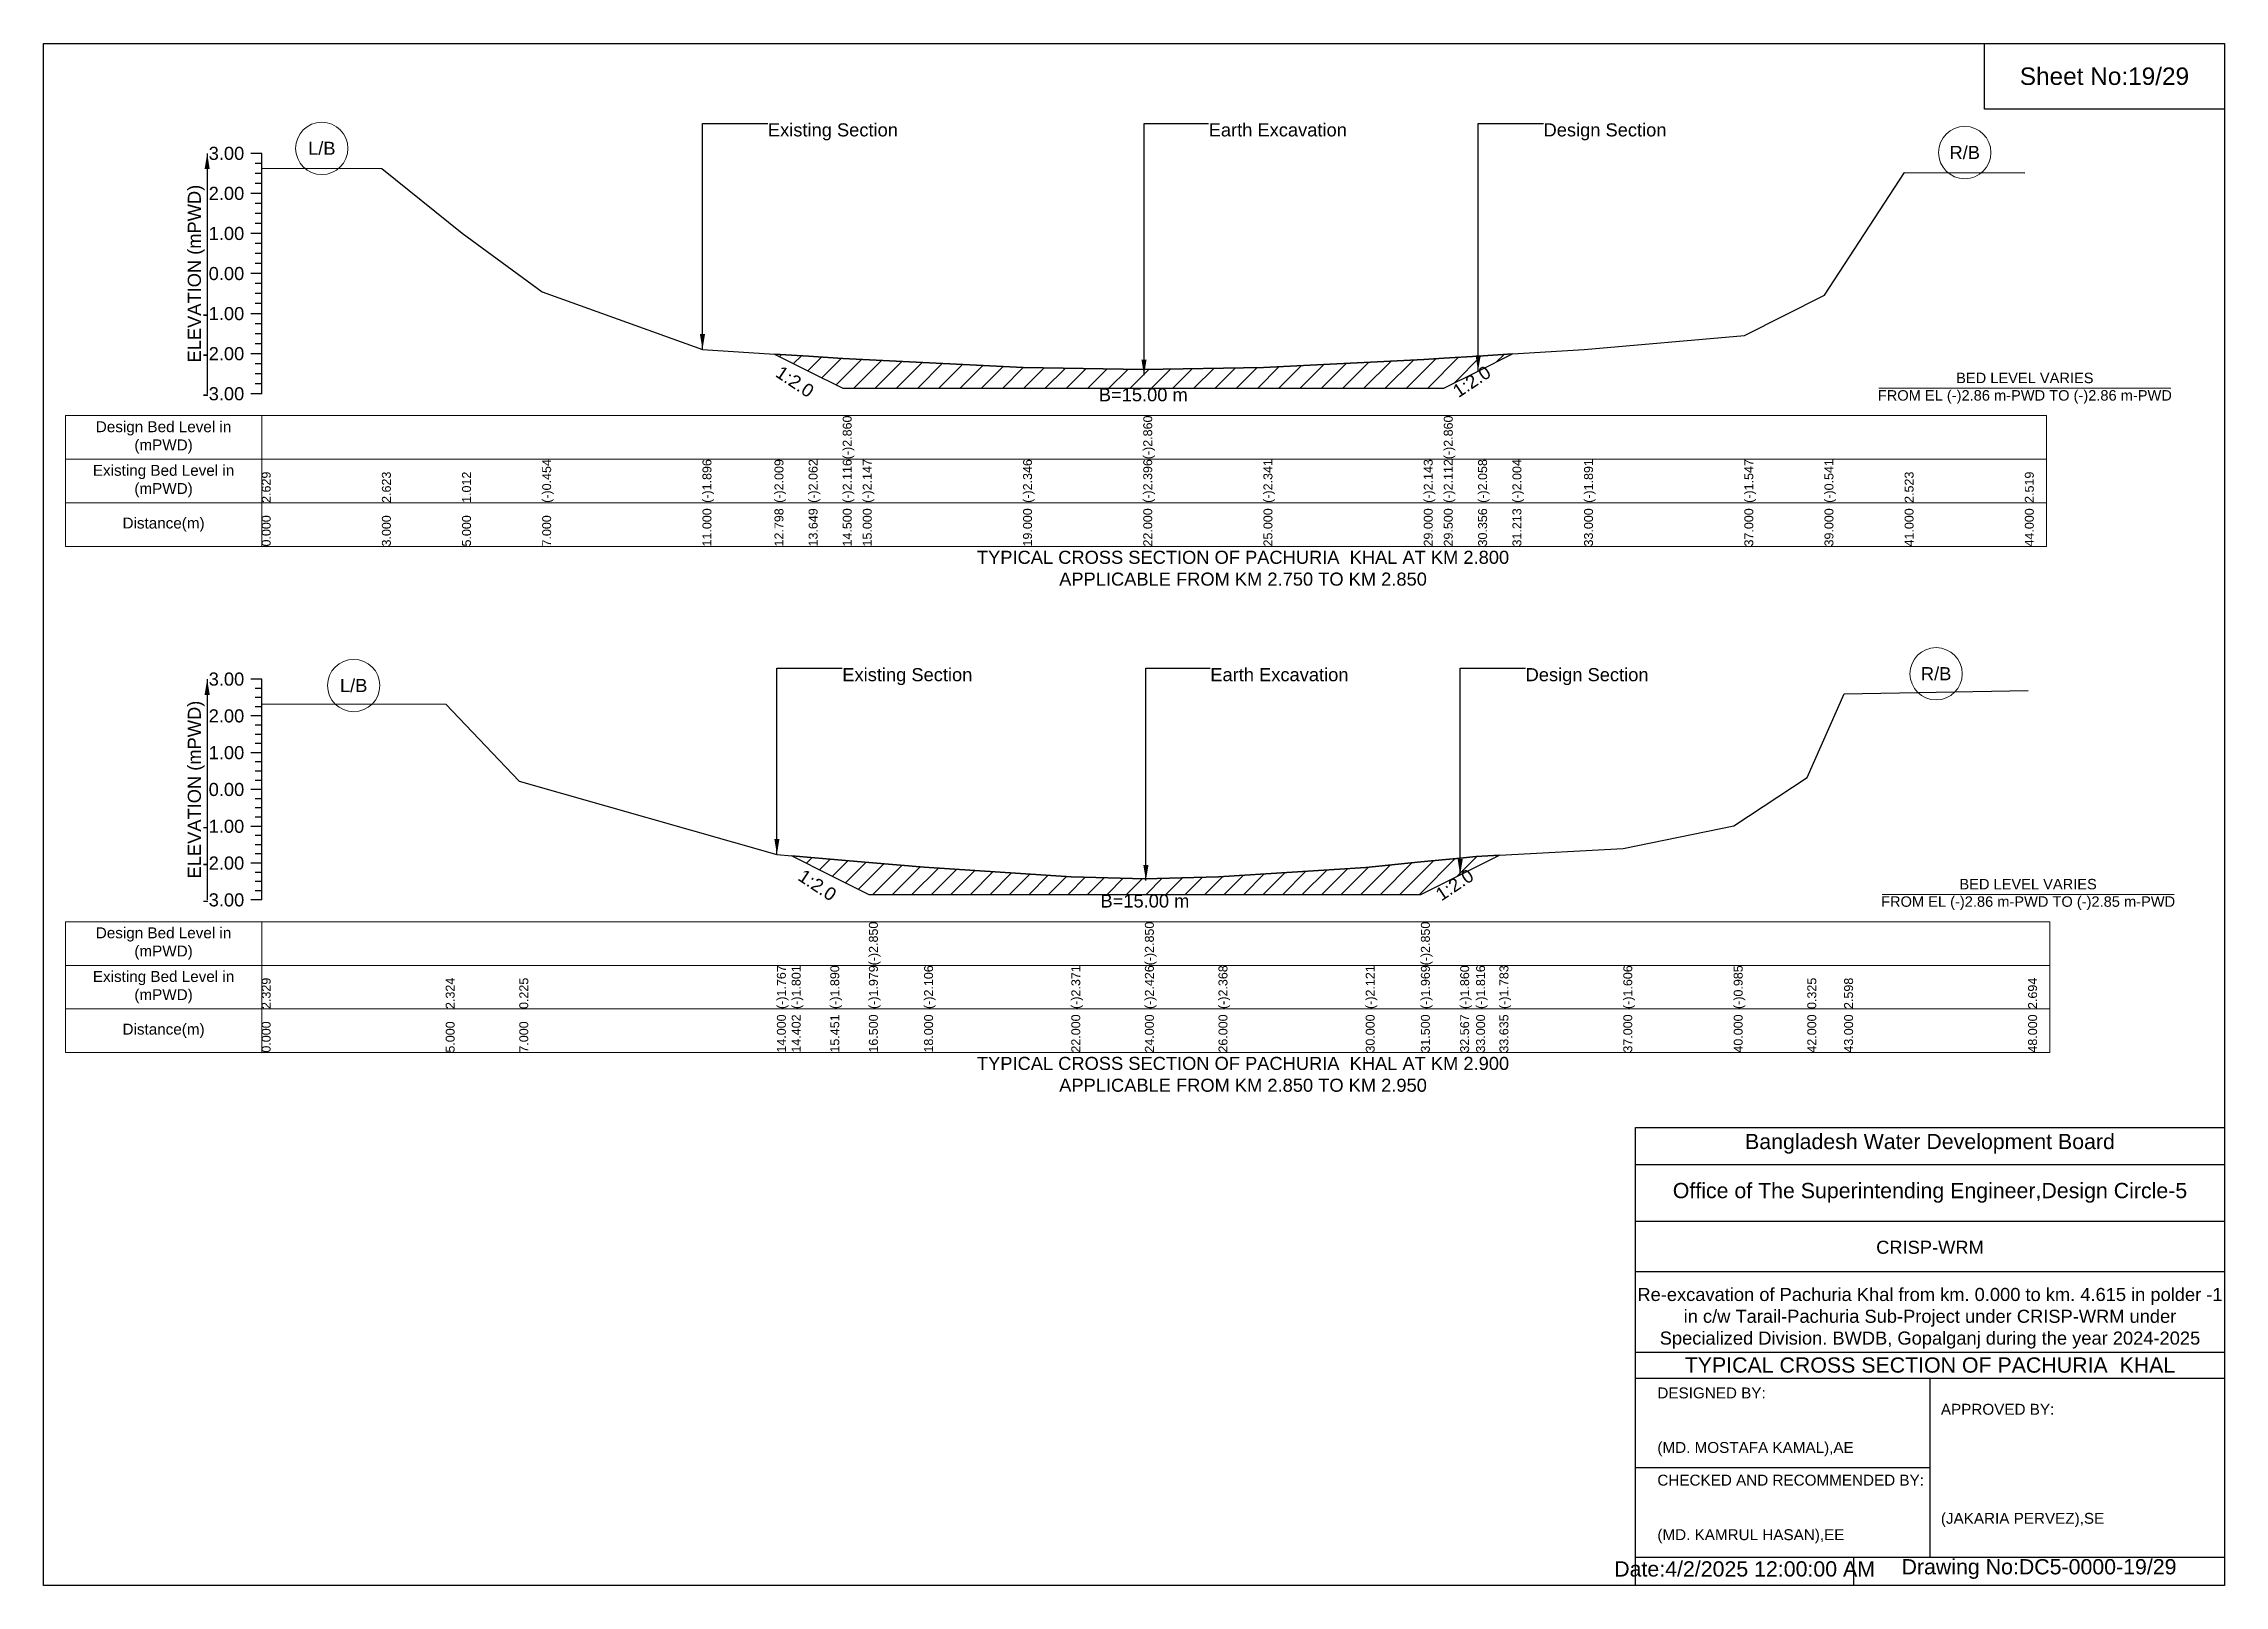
# Model space of a CAD drawing. Header units: inches. Extents: x 91000 to 388000, y -5656 to 0.
# Drawn here: x 280000 to 288000, y -5656 to 0 of the extents above; entities that cross this region are included whole.
import ezdxf

# ---------------------------------------------------------------- set-up
doc = ezdxf.new("R2010")
doc.units = ezdxf.units.IN
doc.header["$LTSCALE"] = 7
doc.header["$MEASUREMENT"] = 0
for name, color, linetype, lineweight in [('Cross section Data Border', 7, 'Continuous', 9), ('Cross Section Labels', 7, 'Continuous', 9), ('Existing_Bed_Level for Xsection', 7, 'Continuous', 25)]:
    doc.layers.add(name, color=color, linetype=linetype, lineweight=lineweight)
doc.styles.get("Standard").update_dxf_attribs({"font": 'arial.ttf'})
doc.dimstyles.get("Standard").update_dxf_attribs({"dimtxt": 0.18, "dimasz": 0.18, "dimexe": 0.18, "dimexo": 0.0625, "dimgap": 0.09, "dimtad": 0, "dimtih": 1, "dimtoh": 1, "dimdec": 4, "dimzin": 0, "dimdsep": 46, "dimtxsty": 'Standard', "dimcen": 0.09, "dimadec": 0, "dimazin": 0, "dimtfac": 1, "dimtdec": 4, "dimtofl": 0, "dimtmove": 0, "dimatfit": 3, "dimfxl": 1, "dimtolj": 1, "dimtzin": 0, "dimarcsym": 0})

msp = doc.modelspace()

# ---------------------------------------------------------------- texts
at = {"attachment_point": 5}
for s, insert, char_height in [('Sheet No:19/29', (287560, -120), 64), ('Bangladesh Water Development Board', (286920, -4036), 56), ('Office of The Superintending Engineer,Design Circle-5', (286920, -4216), 56)]:
    msp.add_mtext(s, dxfattribs=dict(at, insert=insert, char_height=char_height))
for s, insert, char_height, width, attachment_point in [('CRISP-WRM', (286920, -4416), 48, 2240, 5), ('Re-excavation of Pachuria Khal from km. 0.000 to km. 4.615 in polder -1  in c/w Tarail-Pachuria Sub-Project under CRISP-WRM under Specialized Division. BWDB, Gopalganj during the year 2024-2025', (286920, -4676), 48, 2160, 5), ('TYPICAL CROSS SECTION OF PACHURIA  KHAL', (286920, -4848), 56, 2240, 5), ('DESIGNED BY:^J^J^J(MD. MOSTAFA KAMAL),AE', (285920, -5056), 40, 1120, 4), ('APPROVED BY:^J^J^J^J^J^J(JAKARIA PERVEZ),SE', (286960, -5216), 40, 1120, 4), ('CHECKED AND RECOMMENDED BY:^J^J^J(MD. KAMRUL HASAN),EE', (285920, -5376), 40, 1120, 4), ('Date:4/2/2025 12:00:00 AM', (286240, -5596), 56, 1120, 5), ('Drawing No:DC5-0000-19/29', (287320, -5596), 56, 1760, 5)]:
    msp.add_mtext(s, dxfattribs=dict(insert=insert, char_height=char_height, width=width, attachment_point=attachment_point))
at = {"layer": 'Cross section Data Border', "char_height": 40, "width": 640, "attachment_point": 5}
for s, insert in [('Design Bed Level in (mPWD)', (280440, -1444.8)), ('Existing Bed Level in (mPWD)', (280440, -1604.8)), ('Distance(m)', (280440, -1764.8)), ('Design Bed Level in (mPWD)', (280440, -3301.5)), ('Existing Bed Level in (mPWD)', (280440, -3461.5)), ('Distance(m)', (280440, -3621.5))]:
    msp.add_mtext(s, dxfattribs=dict(at, insert=insert))
at = {"layer": 'Cross Section Labels'}
for s, insert, char_height, attachment_point in [('Existing Section', (282657, -292.5), 48, 1), ('Earth Excavation', (284274, -292.5), 48, 1), ('Design Section', (285502.4, -292.5), 48, 1), ('L/B', (281020.5, -384.3), 48, 5), ('R/B', (287047.5, -399.7), 48, 5), ('B=15.00 m', (284034, -1264.2), 48, 2), ('BED LEVEL VARIES ^JFROM EL (-)2.86 m-PWD TO (-)2.86 m-PWD', (287268, -1264.2), 38.4, 5), ('TYPICAL CROSS SECTION OF PACHURIA  KHAL AT KM 2.800^JAPPLICABLE FROM KM 2.750 TO KM 2.850', (284400, -1924.8), 48, 5), ('Existing Section', (282930, -2291), 48, 1), ('Earth Excavation', (284280, -2291), 48, 1), ('Design Section', (285436.6, -2291), 48, 1), ('R/B', (286942.5, -2311.8), 48, 5), ('L/B', (281137.5, -2354.9), 48, 5), ('BED LEVEL VARIES ^JFROM EL (-)2.86 m-PWD TO (-)2.85 m-PWD', (287280, -3121.2), 38.4, 5), ('B=15.00 m', (284040, -3121.2), 48, 2), ('TYPICAL CROSS SECTION OF PACHURIA  KHAL AT KM 2.900^JAPPLICABLE FROM KM 2.850 TO KM 2.950', (284400, -3781.5), 48, 5)]:
    msp.add_mtext(s, dxfattribs=dict(at, insert=insert, char_height=char_height, attachment_point=attachment_point))
at = {"layer": 'Cross Section Labels', "char_height": 48, "attachment_point": 2}
for insert, rotation in [((282769.6, -1220), 326.30993), ((285225.6, -1219.6), 33.69007), ((282852.1, -3067.3), 326.30993), ((285162.8, -3066.1), 33.69007)]:
    msp.add_mtext('1:2.0', dxfattribs=dict(at, insert=insert, rotation=rotation))
at = {"layer": 'Existing_Bed_Level for Xsection', "char_height": 48, "attachment_point": 6}
for s, insert in [('3.00', (280736, -402.8)), ('2.00', (280736, -549.8)), ('1.00', (280736, -696.8)), ('0.00', (280736, -843.8)), ('-1.00', (280736, -990.8)), ('-2.00', (280736, -1137.8)), ('-3.00', (280736, -1284.8)), ('3.00', (280736, -2331.5)), ('2.00', (280736, -2466.5)), ('1.00', (280736, -2601.5)), ('0.00', (280736, -2736.5)), ('-1.00', (280736, -2871.5)), ('-2.00', (280736, -3006.5)), ('-3.00', (280736, -3141.5))]:
    msp.add_mtext(s, dxfattribs=dict(at, insert=insert))
at = {"layer": 'Existing_Bed_Level for Xsection', "rotation": 90}
for s, insert, char_height, attachment_point in [('ELEVATION (mPWD)', (280560, -843.8), 48, 5), ('(-)2.860', (282931.5, -1524.8), 32.8, 1), ('(-)2.860', (284034, -1524.8), 32.8, 1), ('(-)2.860', (285136.5, -1524.8), 32.8, 1), ('2.629', (280800, -1684.8), 32.8, 1), ('2.623', (281241, -1684.8), 32.8, 1), ('1.012', (281535, -1684.8), 32.8, 1), ('(-)0.454', (281829, -1684.8), 32.8, 1), ('(-)1.896', (282417, -1684.8), 32.8, 1), ('(-)2.009', (282681.2, -1684.8), 32.8, 1), ('(-)2.062', (282806.4, -1684.8), 32.8, 1), ('(-)2.116', (282931.5, -1684.8), 32.8, 1), ('(-)2.147', (283005, -1684.8), 32.8, 1), ('(-)2.346', (283593, -1684.8), 32.8, 1), ('(-)2.396', (284034, -1684.8), 32.8, 1), ('(-)2.341', (284475, -1684.8), 32.8, 1), ('(-)2.143', (285063, -1684.8), 32.8, 1), ('(-)2.112', (285136.5, -1684.8), 32.8, 1), ('(-)2.058', (285262.4, -1684.8), 32.8, 1), ('(-)2.004', (285388.3, -1684.8), 32.8, 1), ('(-)1.891', (285651, -1684.8), 32.8, 1), ('(-)1.547', (286239, -1684.8), 32.8, 1), ('(-)0.541', (286533, -1684.8), 32.8, 1), ('2.523', (286827, -1684.8), 32.8, 1), ('2.519', (287268, -1684.8), 32.8, 1), ('0.000', (280800, -1844.8), 32.8, 1), ('3.000', (281241, -1844.8), 32.8, 1), ('5.000', (281535, -1844.8), 32.8, 1), ('7.000', (281829, -1844.8), 32.8, 1), ('11.000', (282417, -1844.8), 32.8, 1), ('12.798', (282681.2, -1844.8), 32.8, 1), ('13.649', (282806.4, -1844.8), 32.8, 1), ('14.500', (282931.5, -1844.8), 32.8, 1), ('15.000', (283005, -1844.8), 32.8, 1), ('19.000', (283593, -1844.8), 32.8, 1), ('22.000', (284034, -1844.8), 32.8, 1), ('25.000', (284475, -1844.8), 32.8, 1), ('29.000', (285063, -1844.8), 32.8, 1), ('29.500', (285136.5, -1844.8), 32.8, 1), ('30.356', (285262.4, -1844.8), 32.8, 1), ('31.213', (285388.3, -1844.8), 32.8, 1), ('33.000', (285651, -1844.8), 32.8, 1), ('37.000', (286239, -1844.8), 32.8, 1), ('39.000', (286533, -1844.8), 32.8, 1), ('41.000', (286827, -1844.8), 32.8, 1), ('44.000', (287268, -1844.8), 32.8, 1), ('ELEVATION (mPWD)', (280560, -2736.5), 48, 5), ('(-)2.850', (283027.5, -3381.5), 32.8, 1), ('(-)2.850', (284040, -3381.5), 32.8, 1), ('(-)2.850', (285052.5, -3381.5), 32.8, 1), ('2.329', (280800, -3541.5), 32.8, 1), ('2.324', (281475, -3541.5), 32.8, 1), ('0.225', (281745, -3541.5), 32.8, 1), ('(-)1.767', (282690, -3541.5), 32.8, 1), ('(-)1.801', (282744.3, -3541.5), 32.8, 1), ('(-)1.890', (282885.9, -3541.5), 32.8, 1), ('(-)1.979', (283027.5, -3541.5), 32.8, 1), ('(-)2.106', (283230, -3541.5), 32.8, 1), ('(-)2.371', (283770, -3541.5), 32.8, 1), ('(-)2.426', (284040, -3541.5), 32.8, 1), ('(-)2.368', (284310, -3541.5), 32.8, 1), ('(-)2.121', (284850, -3541.5), 32.8, 1), ('(-)1.969', (285052.5, -3541.5), 32.8, 1), ('(-)1.860', (285196.6, -3541.5), 32.8, 1), ('(-)1.816', (285255, -3541.5), 32.8, 1), ('(-)1.783', (285340.7, -3541.5), 32.8, 1), ('(-)1.606', (285795, -3541.5), 32.8, 1), ('(-)0.985', (286200, -3541.5), 32.8, 1), ('0.325', (286470, -3541.5), 32.8, 1), ('2.598', (286605, -3541.5), 32.8, 1), ('2.694', (287280, -3541.5), 32.8, 1), ('0.000', (280800, -3701.5), 32.8, 1), ('5.000', (281475, -3701.5), 32.8, 1), ('7.000', (281745, -3701.5), 32.8, 1), ('14.000', (282690, -3701.5), 32.8, 1), ('14.402', (282744.3, -3701.5), 32.8, 1), ('15.451', (282885.9, -3701.5), 32.8, 1), ('16.500', (283027.5, -3701.5), 32.8, 1), ('18.000', (283230, -3701.5), 32.8, 1), ('22.000', (283770, -3701.5), 32.8, 1), ('24.000', (284040, -3701.5), 32.8, 1), ('26.000', (284310, -3701.5), 32.8, 1), ('30.000', (284850, -3701.5), 32.8, 1), ('31.500', (285052.5, -3701.5), 32.8, 1), ('32.567', (285196.6, -3701.5), 32.8, 1), ('33.000', (285255, -3701.5), 32.8, 1), ('33.635', (285340.7, -3701.5), 32.8, 1), ('37.000', (285795, -3701.5), 32.8, 1), ('40.000', (286200, -3701.5), 32.8, 1), ('42.000', (286470, -3701.5), 32.8, 1), ('43.000', (286605, -3701.5), 32.8, 1), ('48.000', (287280, -3701.5), 32.8, 1)]:
    msp.add_mtext(s, dxfattribs=dict(at, insert=insert, char_height=char_height, attachment_point=attachment_point))

# ---------------------------------------------------------------- hatches: boundary and pattern name
at = {"layer": 'Existing_Bed_Level for Xsection'}
h = msp.add_hatch(dxfattribs=at)
h.set_pattern_fill('ANSI31', color=256, scale=441, style=0)
h.paths.add_polyline_path([(282681.2, -1139.1), (282806.4, -1201.6), (282931.5, -1264.2), (283005, -1264.2), (283593, -1264.2), (284034, -1264.2), (284475, -1264.2), (285063, -1264.2), (285136.5, -1264.2), (285262.4, -1201.3), (285388.3, -1138.3), (285262.4, -1146.2), (285136.5, -1154.2), (285063, -1158.8), (284475, -1187.9), (284034, -1196), (283593, -1188.7), (283005, -1159.4), (282931.5, -1154.8), (282806.4, -1146.9)])
h = msp.add_hatch(dxfattribs=at)
h.set_pattern_fill('ANSI31', color=256, scale=405, style=0)
h.paths.add_polyline_path([(282744.3, -2979.6), (282885.9, -3050.4), (283027.5, -3121.2), (283230, -3121.2), (283770, -3121.2), (284040, -3121.2), (284310, -3121.2), (284850, -3121.2), (285052.5, -3121.2), (285196.6, -3049.2), (285255, -3020), (285340.7, -2977.2), (285255, -2981.7), (285196.6, -2987.6), (285052.5, -3002.2), (284850, -3022.8), (284310, -3056.2), (284040, -3064), (283770, -3056.6), (283230, -3020.8), (283027.5, -3003.6), (282885.9, -2991.6)])

# ---------------------------------------------------------------- linework, layer by layer
for points in [[(280000, 0), (288000, 0), (288000, -5656), (280000, -5656)], [(287120, 0), (288000, 0), (288000, -240), (287120, -240)]]:
    msp.add_lwpolyline(points, close=True)
for points in [[(285840, -5656), (285840, -3976), (288000, -3976)], [(285840, -4112), (288000, -4112)], [(285840, -4320), (288000, -4320)], [(285840, -4504), (288000, -4504)], [(285840, -4800), (288000, -4800)], [(285840, -4896), (288000, -4896)], [(286920, -4896), (286920, -5552)], [(285840, -5224), (286920, -5224)], [(285840, -5552), (288000, -5552)], [(286640, -5552), (286640, -5656)]]:
    msp.add_lwpolyline(points)
at = {"layer": 'Cross section Data Border'}
for points in [[(280080, -1364.8), (287348, -1364.8), (287348, -1844.8), (280080, -1844.8)], [(280080, -3221.5), (287360, -3221.5), (287360, -3701.5), (280080, -3701.5)]]:
    msp.add_lwpolyline(points, close=True, dxfattribs=at)
for points in [[(280800, -1364.8), (280800, -1844.8)], [(280080, -1524.8), (287348, -1524.8)], [(280080, -1684.8), (287348, -1684.8)], [(280800, -3221.5), (280800, -3701.5)], [(280080, -3381.5), (287360, -3381.5)], [(280080, -3541.5), (287360, -3541.5)]]:
    msp.add_lwpolyline(points, dxfattribs=at)
at = {"layer": 'Cross Section Labels'}
for points in [[(286732.2, -1264.2), (287803.8, -1264.2)], [(286744.2, -3121.2), (287815.8, -3121.2)]]:
    msp.add_lwpolyline(points, dxfattribs=at)
for centre in [(281020.5, -384.3), (287047.5, -399.7), (286942.5, -2311.8), (281137.5, -2354.9)]:
    msp.add_circle(centre, 96, dxfattribs=at)
at = {"layer": 'Existing_Bed_Level for Xsection'}
for points in [[(280800, -402.8), (280760, -402.8)], [(280800, -439.5), (280776, -439.5)], [(280800, -476.3), (280776, -476.3)], [(280800, -1284.8), (280800, -1137.8), (280800, -990.8), (280800, -843.8), (280800, -696.8), (280800, -549.8), (280800, -402.8)], [(280800, -457.3), (281241, -458.2), (281535, -695), (281829, -910.5), (282417, -1122.5), (282681.2, -1139.1), (282806.4, -1146.9), (282931.5, -1154.8), (282931.5, -1154.8), (283005, -1159.4), (283593, -1188.7), (284034, -1196), (284034, -1196), (284475, -1187.9), (285063, -1158.8), (285136.5, -1154.2), (285136.5, -1154.2), (285262.4, -1146.2), (285388.3, -1138.3), (285651, -1121.8), (286239, -1071.2), (286533, -923.3), (286827, -472.9), (287268, -473.5)], [(280800, -549.8), (280760, -549.8)], [(280800, -513), (280776, -513)], [(280800, -586.5), (280776, -586.5)], [(280800, -623.3), (280776, -623.3)], [(280800, -696.8), (280760, -696.8)], [(280800, -660), (280776, -660)], [(280800, -733.5), (280776, -733.5)], [(280800, -770.3), (280776, -770.3)], [(280800, -843.8), (280760, -843.8)], [(280800, -807), (280776, -807)], [(280800, -880.5), (280776, -880.5)], [(280800, -917.3), (280776, -917.3)], [(280800, -954), (280776, -954)], [(280800, -990.8), (280760, -990.8)], [(280800, -1027.5), (280776, -1027.5)], [(280800, -1064.3), (280776, -1064.3)], [(280800, -1101), (280776, -1101)], [(280800, -1137.8), (280760, -1137.8)], [(280800, -1174.5), (280776, -1174.5)], [(280800, -1211.3), (280776, -1211.3)], [(280800, -1248), (280776, -1248)], [(280800, -1284.8), (280760, -1284.8)], [(280800, -2331.5), (280760, -2331.5)], [(280800, -2365.2), (280776, -2365.2)], [(280800, -2399), (280776, -2399)], [(280800, -3141.5), (280800, -3006.5), (280800, -2871.5), (280800, -2736.5), (280800, -2601.5), (280800, -2466.5), (280800, -2331.5)], [(280800, -2422.1), (281475, -2422.8), (281745, -2706.1), (282690, -2975), (282744.3, -2979.6), (282885.9, -2991.6), (283027.5, -3003.6), (283027.5, -3003.6), (283230, -3020.8), (283770, -3056.6), (284040, -3064), (284040, -3064), (284310, -3056.2), (284850, -3022.8), (285052.5, -3002.2), (285052.5, -3002.2), (285196.6, -2987.6), (285255, -2981.7), (285340.7, -2977.2), (285795, -2953.3), (286200, -2869.5), (286470, -2692.6), (286605, -2385.8), (287280, -2372.8)], [(280800, -2466.5), (280760, -2466.5)], [(280800, -2432.7), (280776, -2432.7)], [(280800, -2500.2), (280776, -2500.2)], [(280800, -2534), (280776, -2534)], [(280800, -2601.5), (280760, -2601.5)], [(280800, -2567.7), (280776, -2567.7)], [(280800, -2635.2), (280776, -2635.2)], [(280800, -2669), (280776, -2669)], [(280800, -2702.7), (280776, -2702.7)], [(280800, -2736.5), (280760, -2736.5)], [(280800, -2770.2), (280776, -2770.2)], [(280800, -2871.5), (280760, -2871.5)], [(280800, -2804), (280776, -2804)], [(280800, -2837.7), (280776, -2837.7)], [(280800, -2905.2), (280776, -2905.2)], [(280800, -2939), (280776, -2939)], [(280800, -3006.5), (280760, -3006.5)], [(280800, -2972.7), (280776, -2972.7)], [(280800, -3040.2), (280776, -3040.2)], [(280800, -3074), (280776, -3074)], [(280800, -3107.7), (280776, -3107.7)], [(280800, -3141.5), (280760, -3141.5)]]:
    msp.add_lwpolyline(points, dxfattribs=at)
for points in [[(282681.2, -1139.1), (282681.2, -1139.1), (282806.4, -1201.6), (282931.5, -1264.2), (282931.5, -1264.2), (283005, -1264.2), (283593, -1264.2), (284034, -1264.2), (284034, -1264.2), (284475, -1264.2), (285063, -1264.2), (285136.5, -1264.2), (285136.5, -1264.2), (285262.4, -1201.3), (285388.3, -1138.3), (285262.4, -1146.2), (285136.5, -1154.2), (285136.5, -1154.2), (285063, -1158.8), (284475, -1187.9), (284034, -1196), (284034, -1196), (283593, -1188.7), (283005, -1159.4), (282931.5, -1154.8), (282931.5, -1154.8), (282806.4, -1146.9), (282681.2, -1139.1)], [(282744.3, -2979.6), (282885.9, -3050.4), (283027.5, -3121.2), (283027.5, -3121.2), (283230, -3121.2), (283770, -3121.2), (284040, -3121.2), (284040, -3121.2), (284310, -3121.2), (284850, -3121.2), (285052.5, -3121.2), (285052.5, -3121.2), (285196.6, -3049.2), (285255, -3020), (285340.7, -2977.2), (285340.7, -2977.2), (285340.7, -2977.2), (285255, -2981.7), (285196.6, -2987.6), (285052.5, -3002.2), (285052.5, -3002.2), (284850, -3022.8), (284310, -3056.2), (284040, -3064), (284040, -3064), (283770, -3056.6), (283230, -3020.8), (283027.5, -3003.6), (283027.5, -3003.6), (282885.9, -2991.6)]]:
    msp.add_lwpolyline(points, close=True, dxfattribs=at)

msp.set_redraw_order([(e.dxf.handle, doc.entitydb.next_handle()) for e in msp.query("TEXT MTEXT ATTDEF DIMENSION ARC_DIMENSION")])  # texts and dimensions are drawn at this point

# ---------------------------------------------------------------- leaders
at = {"layer": 'Cross Section Labels', "annotation_type": 0, "has_hookline": 1, "hookline_direction": 0}
for points, text_width in [([(282417, -1122.5), (282417, -292.5), (282656.9, -292.5)], 467.2), ([(284036.7, -1216.6), (284036.7, -292.5), (284273.9, -292.5)], 497), ([(285262.4, -1201.3), (285262.4, -292.5), (285502.3, -292.5)], 441.2), ([(282690, -2975), (282690, -2291), (282929.9, -2291)], 467.2), ([(284043.7, -3070.7), (284043.7, -2291), (284279.9, -2291)], 497), ([(285196.6, -3049.2), (285196.6, -2291), (285436.5, -2291)], 441.2)]:
    msp.add_leader(points, dimstyle='Standard', override={"dimasz": 57.6}, dxfattribs=dict(at, text_width=text_width))
at = {"layer": 'Existing_Bed_Level for Xsection'}
for points in [[(280600, -402.8), (280600, -1284.8)], [(280600, -2331.5), (280600, -3141.5)]]:
    msp.add_leader(points, dimstyle='Standard', override={"dimasz": 57.6}, dxfattribs=at)

doc.saveas('drawing.dxf')
